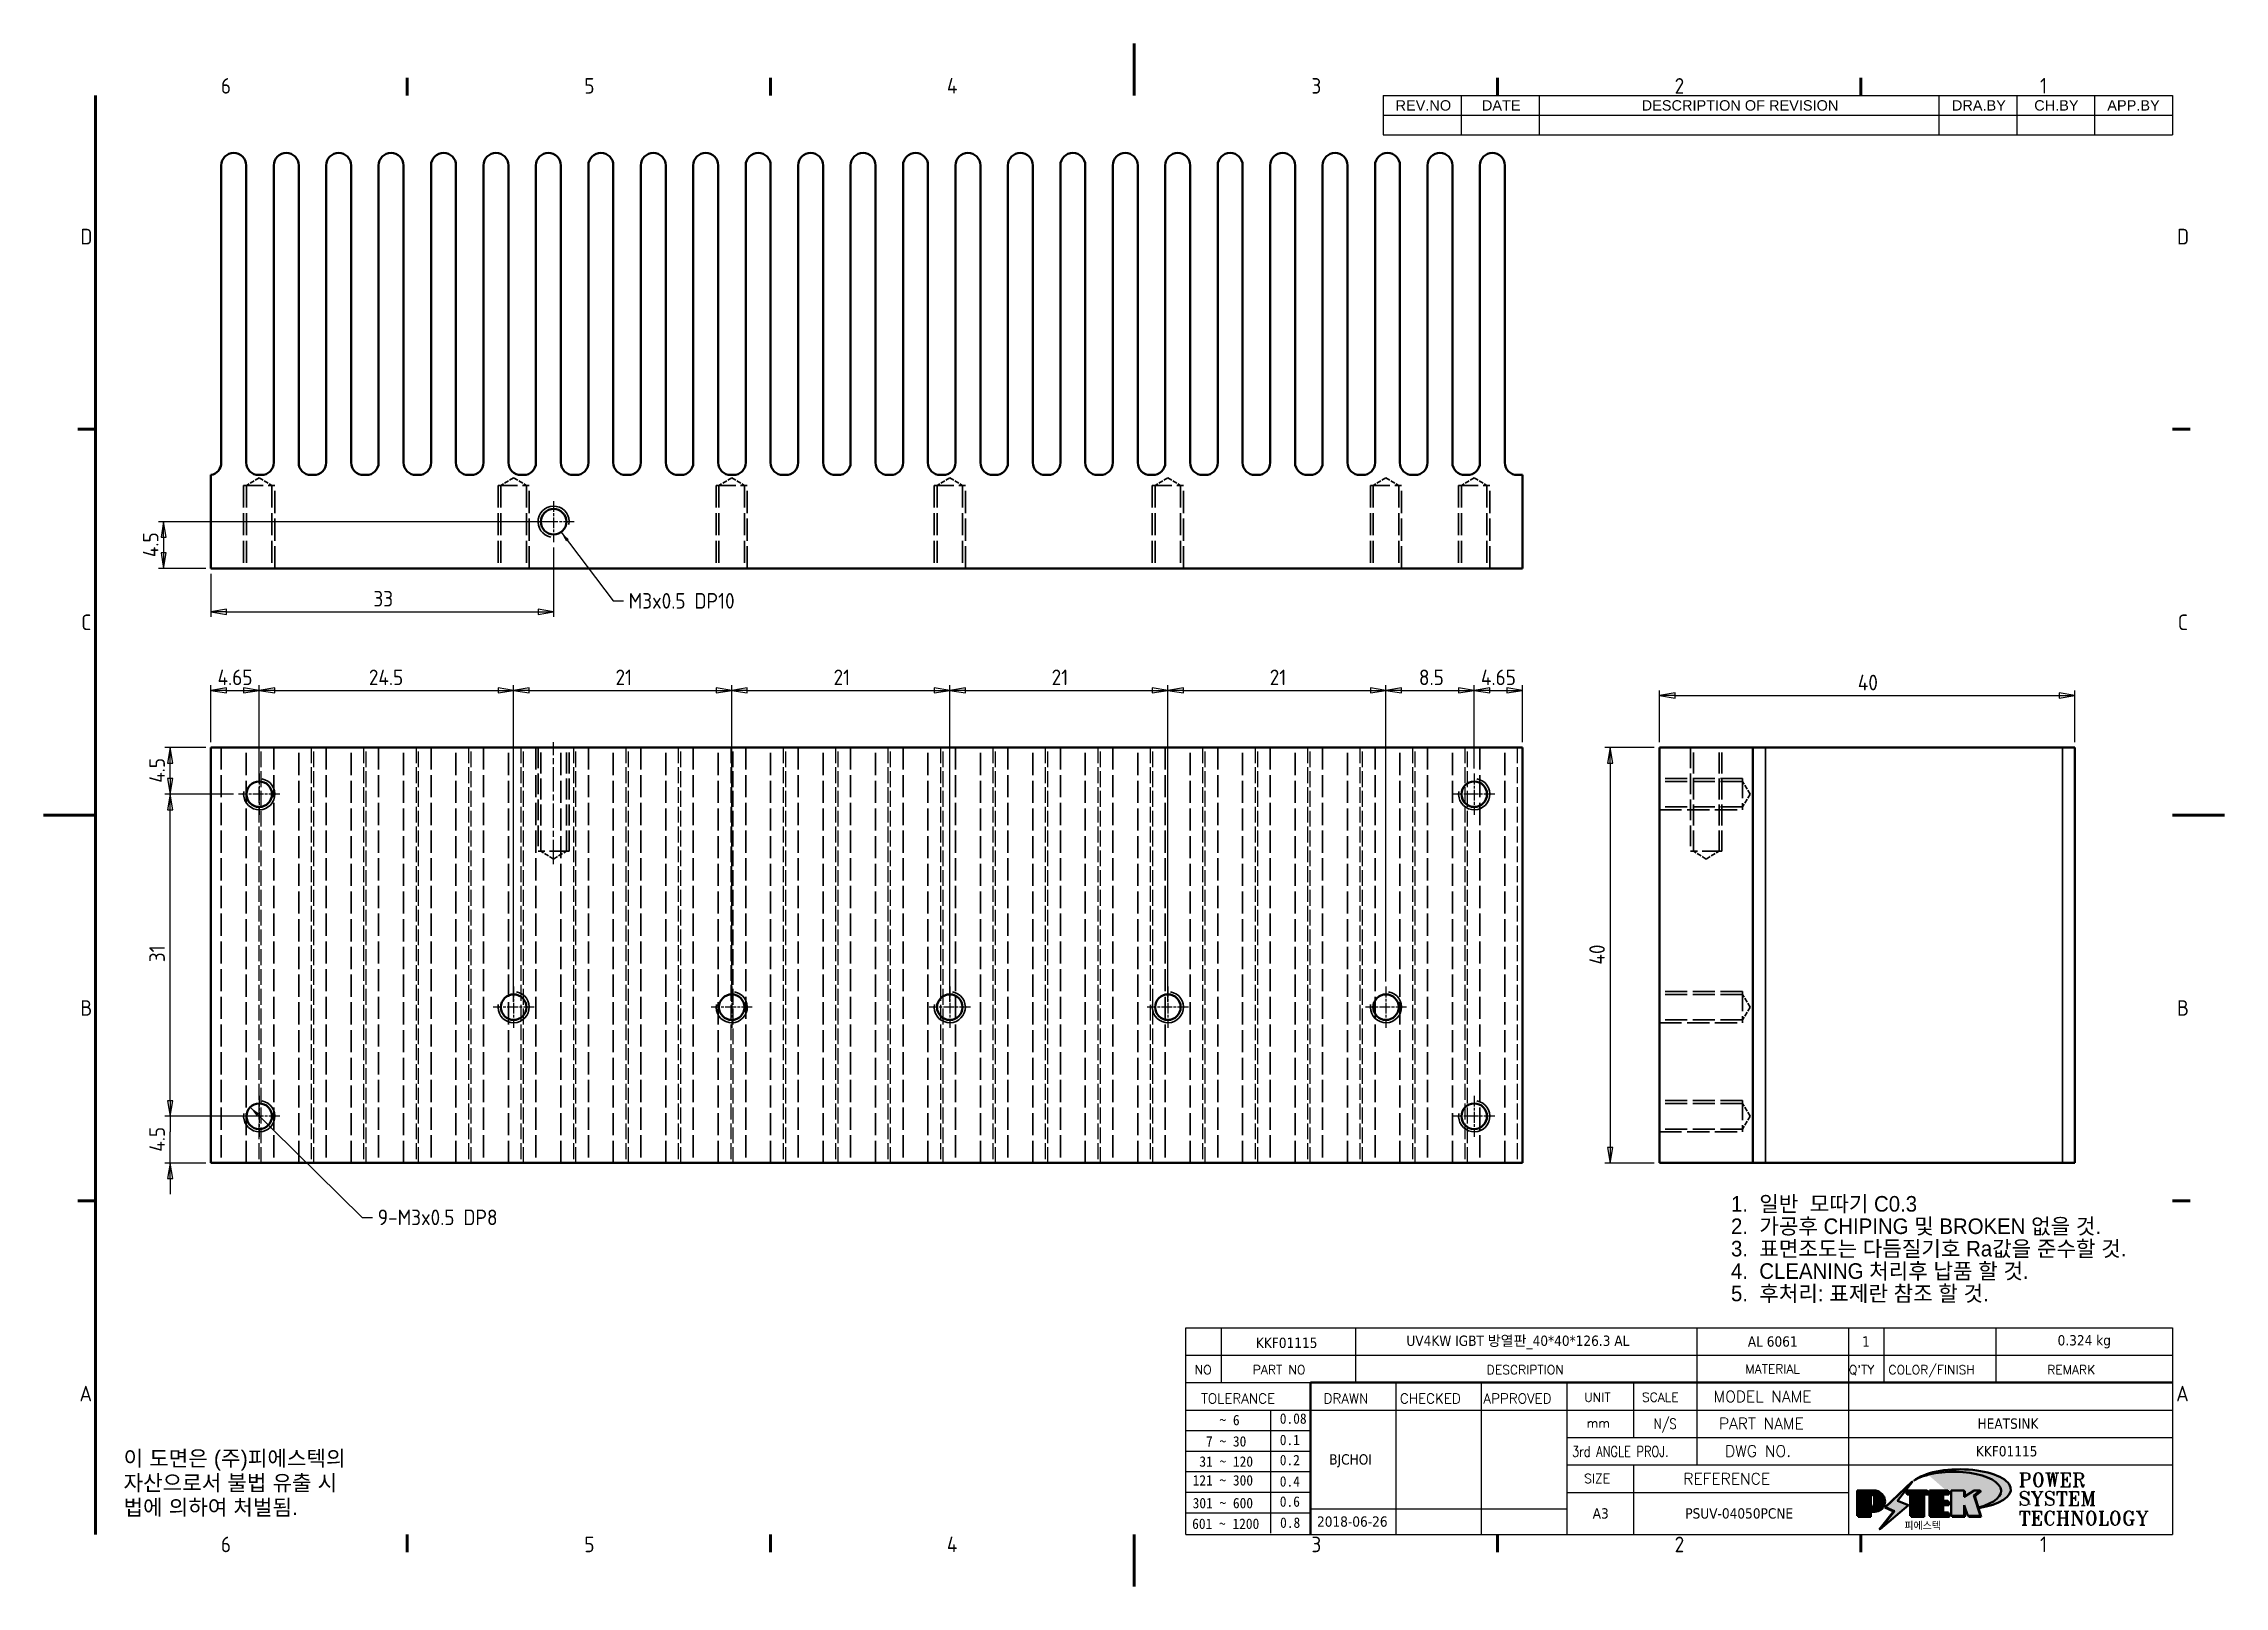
# Model space of a CAD drawing. Header units: millimetres. Extents: x 0 to 210, y 0 to 149.
import ezdxf
from ezdxf.enums import TextEntityAlignment as Align

# ---------------------------------------------------------------- set-up
doc = ezdxf.new("R2010")
doc.units = ezdxf.units.MM
doc.header["$LTSCALE"] = 0.5
doc.linetypes.add('CHAIN', pattern=[0.3543, 0.2362, -0.0295, 0.0591, -0.0295])
doc.linetypes.add('DASHED', pattern=[0.2067, 0.1654, -0.0413])
doc.layers.get('0').update_dxf_attribs({"lineweight": 25})
for name, color, linetype, lineweight in [('가려진 것(ISO)', 5, 'DASHED', 35), ('가려진 좁은 것(ISO)', 5, 'DASHED', 25), ('가시적인 것(ISO)', 7, 'Continuous', 50), ('가시적인 좁은 것(ISO)', 1, 'Continuous', 35), ('경계(ISO)', 7, 'Continuous', 70), ('기호(ISO)', 7, 'Continuous', 25), ('제목(ISO)', 5, 'Continuous', 50), ('중심 표식(ISO)', 1, 'Continuous', 25), ('중심선(ISO)', 1, 'Continuous', 25), ('치수(ISO)', 7, 'Continuous', 25), ('해치(ISO)', 1, 'Continuous', 18)]:
    doc.layers.add(name, color=color, linetype=linetype, lineweight=lineweight)
doc.styles.add('HAN_291', font='')
doc.styles.add('HAN_370', font='', dxfattribs={"width": 2})
doc.styles.add('ISO Proportional', font='arial.ttf')
doc.styles.add('ISO ProportionalPSTEK', font='isocp.shx')
doc.styles.add('RC_284', font='ROMANC.shx')
doc.styles.add('RC_287', font='ROMANC.shx')
doc.styles.add('RC_292', font='ROMANC.shx')
doc.styles.add('ROMANT_294', font='romant.shx')
doc.styles.add('주 문자 (JIS)', font='arial.ttf')
doc.styles.add('텍스트 스타일333', font='ROMANC.shx', dxfattribs={"width": 0.8})
doc.styles.add('텍스트 스타일359', font='tahoma.ttf')
doc.styles.get('HAN_291').set_extended_font_data('GulimChe')
doc.styles.get('HAN_370').set_extended_font_data('GulimChe')
doc.dimstyles.new('PSTEK', dxfattribs={"dimscale": 0.5, "dimtxt": 3, "dimasz": 3, "dimexe": 1, "dimexo": 1, "dimgap": 1, "dimtad": 1, "dimrnd": 1e-08, "dimdsep": 46, "dimtxsty": 'ISO ProportionalPSTEK', "dimblk": 'Filled-1', "dimcen": 0.09, "dimdle": 10, "dimclrd": 3, "dimclre": 3, "dimclrt": 1, "dimadec": 1, "dimazin": 2, "dimtfac": 1, "dimtmove": 0, "dimatfit": 3, "dimfxl": 0, "dimtolj": 1, "dimlwd": -1, "dimlwe": -1, "dimarcsym": 0})
doc.dimstyles.new('PSTEK$7', dxfattribs={"dimscale": 0.5, "dimtxt": 3, "dimasz": 2, "dimexe": 1, "dimexo": 1, "dimgap": 1, "dimtad": 1, "dimrnd": 1e-08, "dimdsep": 46, "dimtxsty": 'ISO ProportionalPSTEK', "dimblk": 'Filled-1', "dimcen": 0.09, "dimdle": 10, "dimclrd": 3, "dimclre": 3, "dimclrt": 1, "dimadec": 1, "dimazin": 2, "dimtfac": 1, "dimtmove": 0, "dimatfit": 3, "dimfxl": 0, "dimtolj": 1, "dimlwd": -1, "dimlwe": -1, "dimarcsym": 0})

msp = doc.modelspace()

# ---------------------------------------------------------------- texts
at = {"layer": '기호(ISO)', "color": 1, "char_height": 1.5, "attachment_point": 1, "line_spacing_factor": 0.525, "style": 'ISO ProportionalPSTEK'}
for s, insert, width in [('{M3x0.5 DP10}', (56.335, 95.613), 12.12361), ('{9-M3x0.5 DP8}', (32.176, 36.27), 13.64042)]:
    msp.add_mtext(s, dxfattribs=dict(at, insert=insert, width=width))
at = {"layer": '기호(ISO)', "color": 7, "insert": (7.697, 13.078), "char_height": 1.5, "width": 25.62007, "attachment_point": 1, "line_spacing_factor": 0.944221, "style": 'ISO Proportional'}
msp.add_mtext('{\\fArial|b0|i0;이 도면은 (주)피에스텍의\\P자산으로서 불법 유출 시 \\P법에 의하여 처벌됨.}', dxfattribs=at)

# ---------------------------------------------------------------- blocks, each defined once
blk = doc.blocks.new('경계 Default Border')
at = {"layer": '경계(ISO)'}
for p, q in [((70, 287), (70, 290.4)), ((140, 287), (140, 290.4)), ((280, 287), (280, 290.4)), ((350, 287), (350, 290.4)), ((10, 222.75), (6.6, 222.75)), ((410, 222.75), (413.4, 222.75)), ((10, 74.25), (6.6, 74.25)), ((410, 74.25), (413.4, 74.25)), ((70, 10), (70, 6.6)), ((140, 10), (140, 6.6)), ((280, 10), (280, 6.6)), ((350, 10), (350, 6.6))]:
    blk.add_line(p, q, dxfattribs=at)
at = {"layer": '경계(ISO)', "flags": 128}
for points in [[(210, 297), (210, 287)], [(10, 10), (10, 287)], [(0, 148.5), (10, 148.5)], [(420, 148.5), (410, 148.5)], [(210, 0), (210, 10)]]:
    blk.add_lwpolyline(points, dxfattribs=at)
at = {"layer": '경계(ISO)', "color": 1, "char_height": 3, "attachment_point": 7, "style": 'ISO ProportionalPSTEK'}
for s, insert in [('6', (34.14, 287.37)), ('5', (104.14, 287.37)), ('4', (173.97, 287.4)), ('3', (244.17, 287.37)), ('2', (314.13, 287.37)), ('1', (384.49, 287.4)), ('D', (7.08, 258.35)), ('D', (410.88, 258.35)), ('C', (7.24, 184.1)), ('C', (411.04, 184.1)), ('B', (7.08, 109.85)), ('B', (410.88, 109.85)), ('A', (6.91, 35.62)), ('A', (410.71, 35.62)), ('6', (34.14, 6.57)), ('5', (104.14, 6.57)), ('4', (173.97, 6.6)), ('3', (244.17, 6.57)), ('2', (314.13, 6.57)), ('1', (384.49, 6.6))]:
    blk.add_mtext(s, dxfattribs=dict(at, insert=insert))
blk = doc.blocks.new('제목 블록 PSTEK')
for color, points in [(252, [(317.22, 17.06), (322.03, 21.63), (322.28, 21.94), (317.05, 16.98), (318.75, 16.19), (316, 12.72), (316.34, 13), (318.92, 16.27)]), (5, [(321.62, 17.42), (319.53, 18.25), (322.45, 22.02), (317.22, 17.06), (318.92, 16.27), (316.17, 12.8)]), (1, [(324.48, 19.61), (325.24, 19.61), (325.24, 20.26), (321.23, 20.26), (321.23, 19.61), (321.98, 19.61), (321.98, 15.34), (324.48, 15.34)]), (252, [(321.98, 19.61), (321.4, 19.61), (321.4, 19.46), (321.98, 19.46)]), (252, [(324.66, 19.46), (325.42, 19.46), (325.42, 20.11), (325.24, 20.11), (325.24, 19.61), (324.48, 19.61), (324.48, 15.34), (322.16, 15.34), (322.16, 15.19), (324.66, 15.19)]), (1, [(329.23, 20.26), (325.66, 20.26), (325.66, 15.34), (329.36, 15.34), (329.36, 15.99), (328.11, 15.99), (328.11, 17.56), (329.23, 17.56), (329.23, 18.26), (328.11, 18.26), (328.11, 19.61), (329.23, 19.61)]), (252, [(328.29, 19.46), (329.41, 19.46), (329.41, 20.11), (329.23, 20.11), (329.23, 19.61), (328.11, 19.61), (328.11, 18.26), (328.29, 18.26)]), (252, [(328.29, 17.42), (329.41, 17.42), (329.41, 18.11), (329.23, 18.11), (329.23, 17.56), (328.11, 17.56), (328.11, 15.99), (328.29, 15.99)]), (1, [(332.33, 20.26), (329.86, 20.26), (329.86, 15.34), (332.33, 15.34), (332.33, 17.43), (333.07, 15.34), (335.49, 15.34), (334.25, 19.31), (335.44, 20.26), (334.31, 20.26), (332.33, 19)]), (252, [(332.51, 16.93), (332.33, 17.43), (332.33, 15.34), (330.04, 15.34), (330.04, 15.19), (332.51, 15.19)]), (252, [(332.51, 20.11), (332.33, 20.11), (332.33, 19), (332.51, 19.11)]), (252, [(335.62, 20.11), (335.25, 20.11), (334.25, 19.31), (335.49, 15.34), (333.2, 15.34), (333.25, 15.19), (335.66, 15.19), (334.43, 19.16)]), (252, [(329.54, 15.85), (329.36, 15.85), (329.36, 15.34), (325.83, 15.34), (325.83, 15.19), (329.54, 15.19)])]:
    blk.add_hatch(color=color).paths.add_polyline_path(points)
h = blk.add_hatch(color=1)
edge = h.paths.add_edge_path(flags=0)
edge.add_line((314.22, 19.61), (314.22, 17))
edge.add_line((314.22, 17), (314.35, 17))
edge.add_arc((314.35, 17.65), 0.651, 270, 360)
edge.add_line((315, 17.65), (315, 18.96))
edge.add_arc((314.35, 18.96), 0.651, 0, 90)
edge.add_line((314.35, 19.61), (314.22, 19.61))
edge = h.paths.add_edge_path()
edge.add_arc((314.98, 18.29), 1.97, 270, 450)
edge.add_line((314.98, 20.26), (311.77, 20.26))
edge.add_line((311.77, 20.26), (311.77, 15.34))
edge.add_line((311.77, 15.34), (314.22, 15.34))
edge.add_line((314.22, 15.34), (314.22, 16.32))
edge.add_line((314.22, 16.32), (314.98, 16.32))
h = blk.add_hatch(color=252)
edge = h.paths.add_edge_path()
edge.add_arc((314.98, 18.29), 1.97, 270, 406.8279)
edge.add_arc((315.16, 18.14), 1.97, -90, 53.561, ccw=False)
edge.add_line((315.16, 16.17), (314.4, 16.17))
edge.add_line((314.4, 16.17), (314.4, 15.19))
edge.add_line((314.4, 15.19), (311.94, 15.19))
edge.add_line((311.94, 15.19), (311.94, 15.34))
edge.add_line((311.94, 15.34), (314.22, 15.34))
edge.add_line((314.22, 15.34), (314.22, 16.32))
edge.add_line((314.22, 16.32), (314.98, 16.32))
h = blk.add_hatch(color=252)
edge = h.paths.add_edge_path()
edge.add_line((314.4, 19.46), (314.53, 19.46))
edge.add_arc((314.53, 18.81), 0.651, 60.4189, 90, ccw=False)
edge.add_arc((314.35, 18.96), 0.651, 39.9699, 90)
edge.add_line((314.35, 19.61), (314.22, 19.61))
edge.add_line((314.22, 19.61), (314.22, 17))
edge.add_line((314.22, 17), (314.35, 17))
edge.add_arc((314.35, 17.65), 0.651, 270, 274.6931)
edge.add_line((314.4, 17), (314.4, 19.46))
at = {"layer": '해치(ISO)'}
h = blk.add_hatch(color=140, dxfattribs=at)
edge = h.paths.add_edge_path()
edge.add_ellipse((330.37, 20.16), major_axis=(9.1, 0), ratio=0.40699, start_angle=301.3098, end_angle=507.7437)
edge.add_ellipse((331.53, 20.46), major_axis=(-9.82, 0), ratio=0.39426, start_angle=111.5121, end_angle=334.4703, ccw=False)
edge.add_line((335.14, 16.86), (335.1, 16.99))
at = {"color": 180}
for p, q in [((182.48, 11.79), (182.48, 51.57)), ((182.48, 51.57), (372.48, 51.57)), ((189.27, 51.57), (189.27, 41.01)), ((215.22, 41.01), (215.22, 51.57)), ((280.88, 51.57), (280.88, 41.01)), ((310.09, 51.57), (310.09, 41.01)), ((316.9, 51.57), (316.9, 41.01)), ((338.46, 51.57), (338.46, 41.01)), ((372.48, 51.57), (372.48, 11.79)), ((182.48, 46.29), (372.48, 46.29)), ((182.48, 41.01), (206.45, 41.01)), ((222.94, 11.79), (222.94, 41.01)), ((239.43, 11.79), (239.43, 41.01)), ((255.92, 11.79), (255.92, 41.01)), ((268.69, 41.01), (268.69, 30.45)), ((280.88, 41.01), (280.88, 25.17)), ((310.09, 41.01), (310.09, 11.79)), ((182.48, 35.73), (206.45, 35.73)), ((198.86, 12.03), (198.86, 35.73)), ((206.45, 35.73), (372.48, 35.73)), ((182.48, 31.78), (206.45, 31.78)), ((255.92, 30.45), (372.48, 30.45)), ((182.48, 27.83), (206.45, 27.83)), ((182.48, 23.88), (206.45, 23.88)), ((255.92, 25.17), (372.48, 25.17)), ((268.69, 25.17), (268.69, 11.79)), ((182.48, 19.93), (206.45, 19.93)), ((255.92, 19.89), (310.09, 19.89)), ((182.48, 15.98), (206.45, 15.98)), ((206.45, 16.74), (255.92, 16.74)), ((182.48, 11.79), (372.48, 11.79))]:
    blk.add_line(p, q, dxfattribs=at)
at = {"color": 7, "linetype": 'Continuous', "lineweight": 25}
blk.add_line((182.48, 46.28), (231.73, 46.28), dxfattribs=at)
at = {"color": 7, "lineweight": 50}
for p, q in [((206.45, 11.79), (206.45, 41.01)), ((206.45, 41.01), (372.48, 41.01))]:
    blk.add_line(p, q, dxfattribs=at)
at = {"color": 7}
for p, q in [((322.28, 21.94), (317.05, 16.98)), ((322.45, 22.02), (317.22, 17.06)), ((317.22, 17.06), (322.03, 21.63)), ((319.53, 18.25), (322.45, 22.02)), ((322.03, 21.63), (322.28, 21.94)), ((314.98, 20.26), (311.77, 20.26)), ((311.77, 20.26), (311.77, 15.34)), ((314.98, 20.26), (311.77, 20.26)), ((311.77, 20.26), (311.77, 15.34)), ((314.22, 17), (314.22, 19.61)), ((314.22, 19.61), (314.35, 19.61)), ((314.35, 19.61), (314.22, 19.61)), ((314.22, 19.61), (314.22, 17)), ((314.22, 17), (314.22, 19.61)), ((314.22, 19.61), (314.35, 19.61)), ((314.35, 17), (314.22, 17)), ((314.22, 17), (314.35, 17)), ((314.35, 17), (314.22, 17)), ((314.4, 19.46), (314.53, 19.46)), ((314.4, 17), (314.4, 19.46)), ((315, 18.96), (315, 17.65)), ((315, 18.96), (315, 17.65)), ((316.17, 12.8), (321.62, 17.42)), ((317.05, 16.98), (318.75, 16.19)), ((318.92, 16.27), (317.22, 17.06)), ((317.22, 17.06), (318.92, 16.27)), ((321.62, 17.42), (319.53, 18.25)), ((325.24, 20.26), (321.23, 20.26)), ((321.23, 20.26), (321.23, 19.61)), ((325.24, 20.26), (321.23, 20.26)), ((321.23, 20.26), (321.23, 19.61)), ((321.23, 19.61), (321.98, 19.61)), ((321.23, 19.61), (321.98, 19.61)), ((321.4, 19.61), (321.4, 19.46)), ((321.98, 19.61), (321.4, 19.61)), ((321.4, 19.46), (321.98, 19.46)), ((321.98, 19.61), (321.98, 15.34)), ((321.98, 19.46), (321.98, 19.61)), ((321.98, 19.61), (321.98, 15.34)), ((324.48, 19.61), (325.24, 19.61)), ((324.48, 15.34), (324.48, 19.61)), ((325.24, 19.61), (324.48, 19.61)), ((324.48, 19.61), (324.48, 15.34)), ((324.48, 19.61), (325.24, 19.61)), ((324.48, 15.34), (324.48, 19.61)), ((324.66, 19.46), (325.42, 19.46)), ((324.66, 15.19), (324.66, 19.46)), ((325.24, 19.61), (325.24, 20.26)), ((325.24, 19.61), (325.24, 20.26)), ((325.42, 20.11), (325.24, 20.11)), ((325.24, 20.11), (325.24, 19.61)), ((325.42, 19.46), (325.42, 20.11)), ((329.23, 20.26), (325.66, 20.26)), ((325.66, 20.26), (325.66, 15.34)), ((325.66, 20.26), (325.66, 15.34)), ((329.23, 20.26), (325.66, 20.26)), ((328.11, 18.26), (328.11, 19.61)), ((328.11, 19.61), (329.23, 19.61)), ((329.23, 19.61), (328.11, 19.61)), ((328.11, 19.61), (328.11, 18.26)), ((328.11, 18.26), (328.11, 19.61)), ((328.11, 19.61), (329.23, 19.61)), ((329.23, 18.26), (328.11, 18.26)), ((328.11, 18.26), (328.29, 18.26)), ((329.23, 18.26), (328.11, 18.26)), ((328.11, 17.56), (329.23, 17.56)), ((328.11, 15.99), (328.11, 17.56)), ((329.23, 17.56), (328.11, 17.56)), ((328.11, 17.56), (328.11, 15.99)), ((328.11, 17.56), (329.23, 17.56)), ((328.11, 15.99), (328.11, 17.56)), ((328.29, 18.26), (328.29, 19.46)), ((328.29, 19.46), (329.41, 19.46)), ((328.29, 15.99), (328.29, 17.42)), ((328.29, 17.42), (329.41, 17.42)), ((329.23, 19.61), (329.23, 20.26)), ((329.23, 19.61), (329.23, 20.26)), ((329.41, 20.11), (329.23, 20.11)), ((329.23, 20.11), (329.23, 19.61)), ((329.23, 17.56), (329.23, 18.26)), ((329.23, 17.56), (329.23, 18.26)), ((329.41, 18.11), (329.23, 18.11)), ((329.23, 18.11), (329.23, 17.56)), ((329.41, 19.46), (329.41, 20.11)), ((329.41, 17.42), (329.41, 18.11)), ((332.33, 20.26), (329.86, 20.26)), ((329.86, 20.26), (329.86, 15.34)), ((329.86, 20.26), (329.86, 15.34)), ((332.33, 20.26), (329.86, 20.26)), ((334.31, 20.26), (332.33, 19)), ((332.33, 19), (332.33, 20.26)), ((334.31, 20.26), (332.33, 19)), ((332.33, 19), (332.33, 20.26)), ((332.51, 20.11), (332.33, 20.11)), ((332.33, 20.11), (332.33, 19)), ((332.33, 19), (332.51, 19.11)), ((332.33, 17.43), (333.07, 15.34)), ((332.33, 15.34), (332.33, 17.43)), ((332.51, 16.93), (332.33, 17.43)), ((332.33, 17.43), (332.33, 15.34)), ((332.33, 17.43), (333.07, 15.34)), ((332.33, 15.34), (332.33, 17.43)), ((332.51, 19.11), (332.51, 20.11)), ((332.51, 15.19), (332.51, 16.93)), ((334.25, 19.31), (335.44, 20.26)), ((334.25, 19.31), (335.44, 20.26)), ((335.25, 20.11), (334.25, 19.31)), ((335.49, 15.34), (334.25, 19.31)), ((334.25, 19.31), (335.49, 15.34)), ((335.49, 15.34), (334.25, 19.31)), ((335.44, 20.26), (334.31, 20.26)), ((335.44, 20.26), (334.31, 20.26)), ((334.43, 19.16), (335.62, 20.11)), ((335.66, 15.19), (334.43, 19.16)), ((335.62, 20.11), (335.25, 20.11)), ((345.04, 17.5), (344.99, 17.69)), ((311.77, 15.34), (314.22, 15.34)), ((311.77, 15.34), (314.22, 15.34)), ((314.22, 15.34), (311.94, 15.34)), ((311.94, 15.34), (311.94, 15.19)), ((311.94, 15.19), (314.4, 15.19)), ((314.22, 16.32), (314.98, 16.32)), ((314.22, 15.34), (314.22, 16.32)), ((314.98, 16.32), (314.22, 16.32)), ((314.22, 16.32), (314.22, 15.34)), ((314.22, 16.32), (314.98, 16.32)), ((314.22, 15.34), (314.22, 16.32)), ((314.4, 16.17), (315.16, 16.17)), ((314.4, 15.19), (314.4, 16.17)), ((318.75, 16.19), (316, 12.72)), ((316, 12.72), (316.34, 13)), ((318.92, 16.27), (316.17, 12.8)), ((316.34, 13), (318.92, 16.27)), ((321.98, 15.34), (324.48, 15.34)), ((321.98, 15.34), (324.48, 15.34)), ((324.48, 15.34), (322.16, 15.34)), ((322.16, 15.34), (322.16, 15.19)), ((322.16, 15.19), (324.66, 15.19)), ((325.66, 15.34), (329.36, 15.34)), ((325.66, 15.34), (329.36, 15.34)), ((329.36, 15.34), (325.83, 15.34)), ((325.83, 15.34), (325.83, 15.19)), ((325.83, 15.19), (329.54, 15.19)), ((329.36, 15.99), (328.11, 15.99)), ((328.11, 15.99), (328.29, 15.99)), ((329.36, 15.99), (328.11, 15.99)), ((329.36, 15.34), (329.36, 15.99)), ((329.36, 15.34), (329.36, 15.99)), ((329.54, 15.85), (329.36, 15.85)), ((329.36, 15.85), (329.36, 15.34)), ((329.54, 15.19), (329.54, 15.85)), ((329.86, 15.34), (332.33, 15.34)), ((329.86, 15.34), (332.33, 15.34)), ((332.33, 15.34), (330.04, 15.34)), ((330.04, 15.34), (330.04, 15.19)), ((330.04, 15.19), (332.51, 15.19)), ((333.07, 15.34), (335.49, 15.34)), ((333.07, 15.34), (335.49, 15.34)), ((335.49, 15.34), (333.2, 15.34)), ((333.2, 15.34), (333.25, 15.19)), ((333.25, 15.19), (335.66, 15.19))]:
    blk.add_line(p, q, dxfattribs=at)
at = {"color": 5}
for p, q in [((322.45, 22.02), (317.22, 17.06)), ((319.53, 18.25), (322.45, 22.02)), ((316.17, 12.8), (321.62, 17.42)), ((317.22, 17.06), (318.92, 16.27)), ((321.62, 17.42), (319.53, 18.25)), ((318.92, 16.27), (316.17, 12.8))]:
    blk.add_line(p, q, dxfattribs=at)
at = {"color": 1}
for p, q in [((314.98, 20.26), (311.77, 20.26)), ((311.77, 20.26), (311.77, 15.34)), ((314.22, 17), (314.22, 19.61)), ((314.22, 19.61), (314.35, 19.61)), ((314.35, 17), (314.22, 17)), ((315, 18.96), (315, 17.65)), ((325.24, 20.26), (321.23, 20.26)), ((321.23, 20.26), (321.23, 19.61)), ((321.23, 19.61), (321.98, 19.61)), ((321.98, 19.61), (321.98, 15.34)), ((324.48, 19.61), (325.24, 19.61)), ((324.48, 15.34), (324.48, 19.61)), ((325.24, 19.61), (325.24, 20.26)), ((329.23, 20.26), (325.66, 20.26)), ((325.66, 20.26), (325.66, 15.34)), ((328.11, 18.26), (328.11, 19.61)), ((328.11, 19.61), (329.23, 19.61)), ((329.23, 18.26), (328.11, 18.26)), ((328.11, 17.56), (329.23, 17.56)), ((328.11, 15.99), (328.11, 17.56)), ((329.23, 19.61), (329.23, 20.26)), ((329.23, 17.56), (329.23, 18.26)), ((332.33, 20.26), (329.86, 20.26)), ((329.86, 20.26), (329.86, 15.34)), ((334.31, 20.26), (332.33, 19)), ((332.33, 19), (332.33, 20.26)), ((332.33, 17.43), (333.07, 15.34)), ((332.33, 15.34), (332.33, 17.43)), ((334.25, 19.31), (335.44, 20.26)), ((335.49, 15.34), (334.25, 19.31)), ((335.44, 20.26), (334.31, 20.26)), ((311.77, 15.34), (314.22, 15.34)), ((314.22, 16.32), (314.98, 16.32)), ((314.22, 15.34), (314.22, 16.32)), ((321.98, 15.34), (324.48, 15.34)), ((325.66, 15.34), (329.36, 15.34)), ((329.36, 15.99), (328.11, 15.99)), ((329.36, 15.34), (329.36, 15.99)), ((329.86, 15.34), (332.33, 15.34)), ((333.07, 15.34), (335.49, 15.34))]:
    blk.add_line(p, q, dxfattribs=at)
at = {"color": 7}
for centre, radius, start, end in [((314.35, 18.96), 0.651, 0, 90), ((314.35, 18.96), 0.651, 39.9699, 90), ((314.35, 18.96), 0.651, 0, 90), ((314.35, 17.65), 0.651, 270, 0), ((314.35, 17.65), 0.651, 270, 0), ((314.35, 17.65), 0.651, 270, 274.6931), ((314.53, 18.81), 0.651, 60.4189, 90), ((314.98, 18.29), 1.97, 270, 90), ((314.98, 18.29), 1.97, 270, 90), ((314.98, 18.29), 1.97, 270, 46.8279), ((315.16, 18.14), 1.97, 270, 53.561)]:
    blk.add_arc(centre, radius, start, end, dxfattribs=at)
at = {"color": 1}
for centre, radius, start, end in [((314.35, 18.96), 0.651, 0, 90), ((314.35, 17.65), 0.651, 270, 0), ((314.98, 18.29), 1.97, 270, 90)]:
    blk.add_arc(centre, radius, start, end, dxfattribs=at)
at = {"layer": '제목(ISO)'}
for p, q in [((322.28, 21.94), (317.05, 16.98)), ((322.45, 22.02), (317.22, 17.06)), ((317.22, 17.06), (322.03, 21.63)), ((319.53, 18.25), (322.45, 22.02)), ((322.03, 21.63), (322.28, 21.94)), ((314.98, 20.26), (311.77, 20.26)), ((311.77, 20.26), (311.77, 15.34)), ((314.22, 17), (314.22, 19.61)), ((314.22, 19.61), (314.35, 19.61)), ((314.35, 19.61), (314.22, 19.61)), ((314.22, 19.61), (314.22, 17)), ((314.35, 17), (314.22, 17)), ((314.22, 17), (314.35, 17)), ((314.4, 19.46), (314.53, 19.46)), ((314.4, 17), (314.4, 19.46)), ((315, 18.96), (315, 17.65)), ((316.17, 12.8), (321.62, 17.42)), ((317.05, 16.98), (318.75, 16.19)), ((317.22, 17.06), (318.92, 16.27)), ((318.92, 16.27), (317.22, 17.06)), ((321.62, 17.42), (319.53, 18.25)), ((325.24, 20.26), (321.23, 20.26)), ((321.23, 20.26), (321.23, 19.61)), ((321.23, 19.61), (321.98, 19.61)), ((321.98, 19.61), (321.4, 19.61)), ((321.4, 19.61), (321.4, 19.46)), ((321.4, 19.46), (321.98, 19.46)), ((321.98, 19.61), (321.98, 15.34)), ((321.98, 19.46), (321.98, 19.61)), ((324.48, 19.61), (325.24, 19.61)), ((324.48, 15.34), (324.48, 19.61)), ((325.24, 19.61), (324.48, 19.61)), ((324.48, 19.61), (324.48, 15.34)), ((324.66, 19.46), (325.42, 19.46)), ((324.66, 15.19), (324.66, 19.46)), ((325.24, 19.61), (325.24, 20.26)), ((325.42, 20.11), (325.24, 20.11)), ((325.24, 20.11), (325.24, 19.61)), ((325.42, 19.46), (325.42, 20.11)), ((329.23, 20.26), (325.66, 20.26)), ((325.66, 20.26), (325.66, 15.34)), ((328.11, 18.26), (328.11, 19.61)), ((328.11, 19.61), (329.23, 19.61)), ((329.23, 19.61), (328.11, 19.61)), ((328.11, 19.61), (328.11, 18.26)), ((329.23, 18.26), (328.11, 18.26)), ((328.11, 18.26), (328.29, 18.26)), ((328.11, 15.99), (328.11, 17.56)), ((328.11, 17.56), (329.23, 17.56)), ((329.23, 17.56), (328.11, 17.56)), ((328.11, 17.56), (328.11, 15.99)), ((328.29, 19.46), (329.41, 19.46)), ((328.29, 18.26), (328.29, 19.46)), ((328.29, 17.42), (329.41, 17.42)), ((328.29, 15.99), (328.29, 17.42)), ((329.23, 19.61), (329.23, 20.26)), ((329.41, 20.11), (329.23, 20.11)), ((329.23, 20.11), (329.23, 19.61)), ((329.23, 17.56), (329.23, 18.26)), ((329.41, 18.11), (329.23, 18.11)), ((329.23, 18.11), (329.23, 17.56)), ((329.41, 19.46), (329.41, 20.11)), ((329.41, 17.42), (329.41, 18.11)), ((332.33, 20.26), (329.86, 20.26)), ((329.86, 20.26), (329.86, 15.34)), ((334.31, 20.26), (332.33, 19)), ((332.33, 19), (332.33, 20.26)), ((332.51, 20.11), (332.33, 20.11)), ((332.33, 20.11), (332.33, 19)), ((332.33, 19), (332.51, 19.11)), ((332.33, 15.34), (332.33, 17.43)), ((332.33, 17.43), (333.07, 15.34)), ((332.51, 16.93), (332.33, 17.43)), ((332.33, 17.43), (332.33, 15.34)), ((332.51, 19.11), (332.51, 20.11)), ((332.51, 15.19), (332.51, 16.93)), ((334.25, 19.31), (335.44, 20.26)), ((335.25, 20.11), (334.25, 19.31)), ((335.49, 15.34), (334.25, 19.31)), ((334.25, 19.31), (335.49, 15.34)), ((335.44, 20.26), (334.31, 20.26)), ((334.43, 19.16), (335.62, 20.11)), ((335.66, 15.19), (334.43, 19.16)), ((335.62, 20.11), (335.25, 20.11)), ((311.77, 15.34), (314.22, 15.34)), ((314.22, 15.34), (311.94, 15.34)), ((311.94, 15.34), (311.94, 15.19)), ((311.94, 15.19), (314.4, 15.19)), ((314.22, 15.34), (314.22, 16.32)), ((314.22, 16.32), (314.98, 16.32)), ((314.98, 16.32), (314.22, 16.32)), ((314.22, 16.32), (314.22, 15.34)), ((314.4, 15.19), (314.4, 16.17)), ((314.4, 16.17), (315.16, 16.17)), ((318.75, 16.19), (316, 12.72)), ((316, 12.72), (316.34, 13)), ((318.92, 16.27), (316.17, 12.8)), ((316.34, 13), (318.92, 16.27)), ((321.98, 15.34), (324.48, 15.34)), ((324.48, 15.34), (322.16, 15.34)), ((322.16, 15.34), (322.16, 15.19)), ((322.16, 15.19), (324.66, 15.19)), ((325.66, 15.34), (329.36, 15.34)), ((329.36, 15.34), (325.83, 15.34)), ((325.83, 15.34), (325.83, 15.19)), ((325.83, 15.19), (329.54, 15.19)), ((329.36, 15.99), (328.11, 15.99)), ((328.11, 15.99), (328.29, 15.99)), ((329.36, 15.34), (329.36, 15.99)), ((329.54, 15.85), (329.36, 15.85)), ((329.36, 15.85), (329.36, 15.34)), ((329.54, 15.19), (329.54, 15.85)), ((329.86, 15.34), (332.33, 15.34)), ((332.33, 15.34), (330.04, 15.34)), ((330.04, 15.34), (330.04, 15.19)), ((330.04, 15.19), (332.51, 15.19)), ((333.07, 15.34), (335.49, 15.34)), ((335.49, 15.34), (333.2, 15.34)), ((333.2, 15.34), (333.25, 15.19)), ((333.25, 15.19), (335.66, 15.19))]:
    blk.add_line(p, q, dxfattribs=at)
at = {"layer": '제목(ISO)', "color": 4}
blk.add_line((335.14, 16.86), (335.1, 16.99), dxfattribs=at)
at = {"layer": '제목(ISO)'}
for centre, radius, start, end in [((314.35, 18.96), 0.651, 0, 90), ((314.35, 18.96), 0.651, 39.9699, 90), ((314.35, 17.65), 0.651, 270, 0), ((314.35, 17.65), 0.651, 270, 274.6931), ((314.53, 18.81), 0.651, 60.4189, 90), ((314.98, 18.29), 1.97, 46.8279, 90), ((314.98, 18.29), 1.97, 270, 46.8279), ((314.98, 18.29), 1.97, 270, 46.8279), ((315.16, 18.14), 1.97, 270, 53.561)]:
    blk.add_arc(centre, radius, start, end, dxfattribs=at)
at = {"layer": '제목(ISO)', "color": 4}
for centre, major_axis, ratio, start_param, end_param in [((331.53, 20.46), (9.82, 0), 0.39426, 5.087845, 8.9792), ((330.37, 20.16), (9.1, 0), 0.40699, 5.258849, 8.861799)]:
    blk.add_ellipse(centre, major_axis=major_axis, ratio=ratio, start_param=start_param, end_param=end_param, dxfattribs=at)
at = {"color": 7}
for s, height, style, p in [('NO', 1.742, 'RC_284', (184.14, 42.62)), ('PART NO', 1.742, 'RC_284', (195.34, 42.62)), ('DESCRIPTION', 1.7424, 'RC_284', (240.4, 42.62)), ("Q'TY", 1.742, 'RC_284', (310.14, 42.62)), ('COLOR/FINISH', 1.7424, 'RC_284', (317.77, 42.62)), ('REMARK', 1.742, 'RC_284', (348.35, 42.62)), (' TOLERANCE', 1.9, 'RC_287', (184.09, 37.01)), ('DRAWN', 1.9, 'RC_287', (208.98, 37.01)), ('CHECKED', 1.9, 'RC_287', (223.69, 37.01)), ('APPROVED', 1.9, 'RC_287', (239.78, 37.01)), ('UNIT', 1.742, 'RC_284', (259.17, 37.34)), ('SCALE', 1.742, 'RC_284', (270.29, 37.34)), ('MODEL NAME', 2.178, 'RC_292', (284.1, 37.25)), ('    ~ 6', 2, 'HAN_291', (183.77, 32.82)), ('0.08', 2, 'HAN_291', (200.55, 33.1)), ('PART NAME', 2.178, 'RC_292', (285.14, 32.03)), ('  7 ~ 30', 2, 'HAN_291', (183.77, 28.71)), ('0.1', 2, 'HAN_291', (200.55, 28.99)), ('mm', 1.742, 'RC_284', (259.65, 32.35)), (' 31 ~ 120', 2, 'HAN_291', (183.77, 24.83)), ('0.2', 2, 'HAN_291', (200.55, 25.11)), (' DWG NO.', 2.178, 'RC_292', (284.81, 26.75)), ('121 ~ 300', 2, 'HAN_291', (183.77, 21.21)), ('0.4', 2, 'HAN_291', (200.55, 21)), ('SIZE', 1.742, 'RC_284', (259.17, 21.69)), ('REFERENCE', 2.178, 'RC_292', (278.27, 21.43)), ('301 ~ 600', 2, 'HAN_291', (183.77, 16.83)), ('0.6', 2, 'HAN_291', (200.55, 17.12)), ('601 ~ 1200', 2, 'HAN_291', (183.68, 12.85)), ('0.8', 2, 'HAN_291', (200.61, 13.06))]:
    blk.add_text(s, height=height, dxfattribs=dict(at, style=style)).set_placement(p)
at = {"color": 7, "style": 'RC_284'}
blk.add_text('MATERIAL', height=1.742, dxfattribs=at).set_placement((295.48, 43.65), align=Align.MIDDLE_CENTER)
at = {"color": 7, "style": '텍스트 스타일333', "width": 0.8}
blk.add_text('N/S', height=2, dxfattribs=at).set_placement((274.78, 33.09), align=Align.MIDDLE_CENTER)
blk.add_text('3rd ANGLE PROJ.', height=2, dxfattribs=at).set_placement((256.84, 26.76))
at = {"style": 'ROMANT_294'}
for s, p in [('POWER', (342.83, 20.97)), ('SYSTEM', (342.83, 17.33)), ('TECHNOLOGY', (342.83, 13.57))]:
    blk.add_text(s, height=2.7, dxfattribs=at).set_placement(p)
at = {"color": 7, "insert": (320.85, 14.21), "char_height": 1.4, "attachment_point": 1, "line_spacing_factor": 0.332, "style": 'HAN_370'}
blk.add_mtext('\\fHY견고딕|b0|i0;\\H1.4000;피에스텍', dxfattribs=at)
at = {"layer": '제목(ISO)', "color": 7, "style": '텍스트 스타일359'}
for tag, p in [('질량\\P3;_001', (350.35, 48.17)), ('부품_번호_001', (195.95, 47.69)), ('설명_001', (224.94, 48.09)), ('재질_001', (290.69, 47.93)), ("3._Q'TY_001", (312.71, 47.93)), ('제목_001', (334.93, 32.13)), ('설계자_001', (210.07, 25.24)), ('부품_번호_001', (334.61, 26.81)), ('시트_크기_001', (260.82, 14.85)), ('프로젝트_001', (278.65, 14.85)), ('작성_날짜_001', (207.72, 13.27))]:
    blk.add_attdef(tag, p, '', height=1.98, dxfattribs=at)
for tag, p in [('4._COLOR', (327.68, 48.93)), ('1._MODEL_NAME', (341.23, 38.37)), ('점검자', (231.18, 26.23)), ('엔지니어링_승인자', (247.67, 26.23)), ('점검_날짜', (231.18, 14.27)), ('엔지니어링_승인_날짜', (247.67, 14.27))]:
    blk.add_attdef(tag, text='', height=1.98, dxfattribs=at).set_placement(p, align=Align.MIDDLE_CENTER)
blk = doc.blocks.new('리비전 내역')
at = {"layer": '기호(ISO)'}
for p, q in [((258, 287), (410, 287)), ((258, 287), (258, 283.22)), ((273, 287), (273, 283.22)), ((288, 287), (288, 283.22)), ((365, 287), (365, 283.22)), ((380, 287), (380, 283.22)), ((395, 287), (395, 283.22)), ((410, 287), (410, 283.22)), ((258, 283.22), (410, 283.22)), ((258, 283.22), (258, 279.44)), ((273, 283.22), (273, 279.44)), ((288, 283.22), (288, 279.44)), ((365, 283.22), (365, 279.44)), ((380, 283.22), (380, 279.44)), ((395, 283.22), (395, 279.44)), ((410, 283.22), (410, 279.44)), ((258, 279.44), (410, 279.44))]:
    blk.add_line(p, q, dxfattribs=at)
at = {"layer": '기호(ISO)', "color": 7, "char_height": 2, "attachment_point": 7, "style": '주 문자 (JIS)'}
for s, insert in [('REV.NO', (260.37, 284.08)), ('DATE', (277, 284.11)), ('DESCRIPTION OF REVISION', (307.78, 284.08)), ('DRA.BY', (367.52, 284.11)), ('CH.BY', (383.38, 284.08)), ('APP.BY', (397.45, 284.11))]:
    blk.add_mtext(s, dxfattribs=dict(at, insert=insert))
blk = doc.blocks.new('주석-가공')
at = {"layer": '기호(ISO)', "color": 7, "insert": (-40.78, 10.2), "char_height": 3, "width": 95.5251, "attachment_point": 1, "line_spacing_factor": 0.86273, "style": 'ISO Proportional'}
blk.add_mtext('\\f굴림|b0|i0;\\H3.0000;1.  일반  모따기 C0.3\\P2.  가공후 CHIPING 및 BROKEN 없을 것.\\P3.  표면조도는 다듬질기호 Ra값을 준수할 것.\\P4.  CLEANING 처리후 납품 할 것.\\P5.  후처리: 표제란 참조 할 것.', dxfattribs=at)
blk = doc.blocks.new('Filled-1')
at = {"color": 0}
for p, q in [((0, 0), (-1, 0.17)), ((-1, 0.17), (-1, -0.17)), ((-1, 0), (0, 0)), ((-1, -0.17), (0, 0))]:
    blk.add_line(p, q, dxfattribs=at)
at = {"color": 0, "flags": 128}
blk.add_lwpolyline([(-1, -0.17), (0, 0)], dxfattribs=at)
at = {"color": 0}
blk.add_solid([(-1, -0.17), (0, 0), (-1, 0.17), (-1, -0.17)], dxfattribs=at)
blk = doc.blocks.new('*D14')
at = {"layer": 'Defpoints', "color": 0}
for p in [(12.18, 80.75), (16.11, 80.75), (18.78, 76.25)]:
    blk.add_point(p, dxfattribs=at)
at = {"layer": '치수(ISO)', "color": 3}
for p, q in [((15.61, 80.75), (11.68, 80.75)), ((12.18, 77.75), (12.18, 79.25)), ((18.28, 76.25), (11.68, 76.25))]:
    blk.add_line(p, q, dxfattribs=at)
at = {"layer": '치수(ISO)', "color": 3, "xscale": 1.5, "yscale": 1.5, "zscale": 1.5}
for p, rotation in [((12.18, 80.75), 90), ((12.18, 76.25), 270)]:
    blk.add_blockref('Filled-1', p, dxfattribs=dict(at, rotation=rotation))
at = {"layer": '치수(ISO)', "color": 1, "insert": (10.18, 77.35), "char_height": 1.5, "attachment_point": 1, "rotation": 90, "style": 'ISO ProportionalPSTEK'}
blk.add_mtext('\\A1;4.5', dxfattribs=at)
blk = doc.blocks.new('*D15')
at = {"layer": 'Defpoints', "color": 0}
for p in [(12.18, 76.25), (18.78, 76.25), (20.76, 45.25)]:
    blk.add_point(p, dxfattribs=at)
at = {"layer": '치수(ISO)', "color": 3}
for p, q in [((18.28, 76.25), (11.68, 76.25)), ((12.18, 46.75), (12.18, 74.75)), ((20.26, 45.25), (11.68, 45.25))]:
    blk.add_line(p, q, dxfattribs=at)
at = {"layer": '치수(ISO)', "color": 3, "xscale": 1.5, "yscale": 1.5, "zscale": 1.5}
for p, rotation in [((12.18, 76.25), 90), ((12.18, 45.25), 270)]:
    blk.add_blockref('Filled-1', p, dxfattribs=dict(at, rotation=rotation))
at = {"layer": '치수(ISO)', "color": 1, "insert": (10.18, 60.08), "char_height": 1.5, "attachment_point": 1, "rotation": 90, "style": 'ISO ProportionalPSTEK'}
blk.add_mtext('\\A1;31', dxfattribs=at)
blk = doc.blocks.new('*D16')
at = {"layer": 'Defpoints', "color": 0}
for p in [(12.18, 45.25), (20.76, 45.25), (16.11, 40.75)]:
    blk.add_point(p, dxfattribs=at)
at = {"layer": '치수(ISO)', "color": 3}
for p, q in [((12.18, 46.75), (12.18, 48.25)), ((20.26, 45.25), (11.68, 45.25)), ((12.18, 45.25), (12.18, 43.75)), ((12.18, 42.25), (12.18, 43.75)), ((12.18, 40.75), (12.18, 42.25)), ((15.61, 40.75), (11.68, 40.75)), ((12.18, 39.25), (12.18, 37.75))]:
    blk.add_line(p, q, dxfattribs=at)
at = {"layer": '치수(ISO)', "color": 3, "xscale": 1.5, "yscale": 1.5, "zscale": 1.5}
for p, rotation in [((12.18, 45.25), 270), ((12.18, 40.75), 90)]:
    blk.add_blockref('Filled-1', p, dxfattribs=dict(at, rotation=rotation))
at = {"layer": '치수(ISO)', "color": 1, "insert": (10.18, 41.84), "char_height": 1.5, "attachment_point": 1, "rotation": 90, "style": 'ISO ProportionalPSTEK'}
blk.add_mtext('\\A1;4.5', dxfattribs=at)
blk = doc.blocks.new('*D17')
at = {"layer": 'Defpoints', "color": 0}
for p in [(20.76, 86.25), (16.11, 80.75), (20.76, 78.23)]:
    blk.add_point(p, dxfattribs=at)
at = {"layer": '치수(ISO)', "color": 3}
for p, q in [((16.11, 81.25), (16.11, 86.75)), ((17.61, 86.25), (19.26, 86.25)), ((20.76, 78.73), (20.76, 86.75))]:
    blk.add_line(p, q, dxfattribs=at)
at = {"layer": '치수(ISO)', "color": 3, "xscale": 1.5, "yscale": 1.5, "zscale": 1.5, "rotation": 180}
blk.add_blockref('Filled-1', (16.11, 86.25), dxfattribs=at)
at = {"layer": '치수(ISO)', "color": 3, "xscale": 1.5, "yscale": 1.5, "zscale": 1.5}
blk.add_blockref('Filled-1', (20.76, 86.25), dxfattribs=at)
at = {"layer": '치수(ISO)', "color": 1, "insert": (16.75, 88.25), "char_height": 1.5, "attachment_point": 1, "style": 'ISO ProportionalPSTEK'}
blk.add_mtext('\\A1;4.65', dxfattribs=at)
blk = doc.blocks.new('*D18')
at = {"layer": 'Defpoints', "color": 0}
for p in [(45.26, 86.25), (20.76, 78.23), (45.26, 55.75)]:
    blk.add_point(p, dxfattribs=at)
at = {"layer": '치수(ISO)', "color": 3}
for p, q in [((20.76, 78.73), (20.76, 86.75)), ((22.26, 86.25), (43.76, 86.25)), ((45.26, 56.25), (45.26, 86.75))]:
    blk.add_line(p, q, dxfattribs=at)
at = {"layer": '치수(ISO)', "color": 3, "xscale": 1.5, "yscale": 1.5, "zscale": 1.5, "rotation": 180}
blk.add_blockref('Filled-1', (20.76, 86.25), dxfattribs=at)
at = {"layer": '치수(ISO)', "color": 3, "xscale": 1.5, "yscale": 1.5, "zscale": 1.5}
blk.add_blockref('Filled-1', (45.26, 86.25), dxfattribs=at)
at = {"layer": '치수(ISO)', "color": 1, "insert": (31.32, 88.25), "char_height": 1.5, "attachment_point": 1, "style": 'ISO ProportionalPSTEK'}
blk.add_mtext('\\A1;24.5', dxfattribs=at)
blk = doc.blocks.new('*D19')
at = {"layer": 'Defpoints', "color": 0}
for p in [(66.26, 86.25), (45.26, 55.75), (66.26, 55.75)]:
    blk.add_point(p, dxfattribs=at)
at = {"layer": '치수(ISO)', "color": 3}
for p, q in [((45.26, 56.25), (45.26, 86.75)), ((46.76, 86.25), (64.76, 86.25)), ((66.26, 56.25), (66.26, 86.75))]:
    blk.add_line(p, q, dxfattribs=at)
at = {"layer": '치수(ISO)', "color": 3, "xscale": 1.5, "yscale": 1.5, "zscale": 1.5, "rotation": 180}
blk.add_blockref('Filled-1', (45.26, 86.25), dxfattribs=at)
at = {"layer": '치수(ISO)', "color": 3, "xscale": 1.5, "yscale": 1.5, "zscale": 1.5}
blk.add_blockref('Filled-1', (66.26, 86.25), dxfattribs=at)
at = {"layer": '치수(ISO)', "color": 1, "insert": (55.07, 88.25), "char_height": 1.5, "attachment_point": 1, "style": 'ISO ProportionalPSTEK'}
blk.add_mtext('\\A1;21', dxfattribs=at)
blk = doc.blocks.new('*D20')
at = {"layer": 'Defpoints', "color": 0}
for p in [(87.26, 86.25), (66.26, 55.75), (87.26, 55.75)]:
    blk.add_point(p, dxfattribs=at)
at = {"layer": '치수(ISO)', "color": 3}
for p, q in [((66.26, 56.25), (66.26, 86.75)), ((67.76, 86.25), (85.76, 86.25)), ((87.26, 56.25), (87.26, 86.75))]:
    blk.add_line(p, q, dxfattribs=at)
at = {"layer": '치수(ISO)', "color": 3, "xscale": 1.5, "yscale": 1.5, "zscale": 1.5, "rotation": 180}
blk.add_blockref('Filled-1', (66.26, 86.25), dxfattribs=at)
at = {"layer": '치수(ISO)', "color": 3, "xscale": 1.5, "yscale": 1.5, "zscale": 1.5}
blk.add_blockref('Filled-1', (87.26, 86.25), dxfattribs=at)
at = {"layer": '치수(ISO)', "color": 1, "insert": (76.07, 88.25), "char_height": 1.5, "attachment_point": 1, "style": 'ISO ProportionalPSTEK'}
blk.add_mtext('\\A1;21', dxfattribs=at)
blk = doc.blocks.new('*D21')
at = {"layer": 'Defpoints', "color": 0}
for p in [(108.26, 86.25), (87.26, 55.75), (108.26, 55.75)]:
    blk.add_point(p, dxfattribs=at)
at = {"layer": '치수(ISO)', "color": 3}
for p, q in [((87.26, 56.25), (87.26, 86.75)), ((88.76, 86.25), (106.76, 86.25)), ((108.26, 56.25), (108.26, 86.75))]:
    blk.add_line(p, q, dxfattribs=at)
at = {"layer": '치수(ISO)', "color": 3, "xscale": 1.5, "yscale": 1.5, "zscale": 1.5, "rotation": 180}
blk.add_blockref('Filled-1', (87.26, 86.25), dxfattribs=at)
at = {"layer": '치수(ISO)', "color": 3, "xscale": 1.5, "yscale": 1.5, "zscale": 1.5}
blk.add_blockref('Filled-1', (108.26, 86.25), dxfattribs=at)
at = {"layer": '치수(ISO)', "color": 1, "insert": (97.07, 88.25), "char_height": 1.5, "attachment_point": 1, "style": 'ISO ProportionalPSTEK'}
blk.add_mtext('\\A1;21', dxfattribs=at)
blk = doc.blocks.new('*D22')
at = {"layer": 'Defpoints', "color": 0}
for p in [(129.26, 86.25), (129.26, 57.73), (108.26, 55.75)]:
    blk.add_point(p, dxfattribs=at)
at = {"layer": '치수(ISO)', "color": 3}
for p, q in [((108.26, 56.25), (108.26, 86.75)), ((109.76, 86.25), (127.76, 86.25)), ((129.26, 58.23), (129.26, 86.75))]:
    blk.add_line(p, q, dxfattribs=at)
at = {"layer": '치수(ISO)', "color": 3, "xscale": 1.5, "yscale": 1.5, "zscale": 1.5, "rotation": 180}
blk.add_blockref('Filled-1', (108.26, 86.25), dxfattribs=at)
at = {"layer": '치수(ISO)', "color": 3, "xscale": 1.5, "yscale": 1.5, "zscale": 1.5}
blk.add_blockref('Filled-1', (129.26, 86.25), dxfattribs=at)
at = {"layer": '치수(ISO)', "color": 1, "insert": (118.07, 88.25), "char_height": 1.5, "attachment_point": 1, "style": 'ISO ProportionalPSTEK'}
blk.add_mtext('\\A1;21', dxfattribs=at)
blk = doc.blocks.new('*D23')
at = {"layer": 'Defpoints', "color": 0}
for p in [(137.76, 86.25), (137.76, 78.23), (129.26, 57.73)]:
    blk.add_point(p, dxfattribs=at)
at = {"layer": '치수(ISO)', "color": 3}
for p, q in [((129.26, 58.23), (129.26, 86.75)), ((130.76, 86.25), (136.26, 86.25)), ((137.76, 78.73), (137.76, 86.75))]:
    blk.add_line(p, q, dxfattribs=at)
at = {"layer": '치수(ISO)', "color": 3, "xscale": 1.5, "yscale": 1.5, "zscale": 1.5, "rotation": 180}
blk.add_blockref('Filled-1', (129.26, 86.25), dxfattribs=at)
at = {"layer": '치수(ISO)', "color": 3, "xscale": 1.5, "yscale": 1.5, "zscale": 1.5}
blk.add_blockref('Filled-1', (137.76, 86.25), dxfattribs=at)
at = {"layer": '치수(ISO)', "color": 1, "insert": (132.44, 88.25), "char_height": 1.5, "attachment_point": 1, "style": 'ISO ProportionalPSTEK'}
blk.add_mtext('\\A1;8.5', dxfattribs=at)
blk = doc.blocks.new('*D24')
at = {"layer": 'Defpoints', "color": 0}
for p in [(142.41, 86.25), (142.41, 80.75), (137.76, 78.23)]:
    blk.add_point(p, dxfattribs=at)
at = {"layer": '치수(ISO)', "color": 3}
for p, q in [((137.76, 78.73), (137.76, 86.75)), ((139.26, 86.25), (140.91, 86.25)), ((142.41, 81.25), (142.41, 86.75))]:
    blk.add_line(p, q, dxfattribs=at)
at = {"layer": '치수(ISO)', "color": 3, "xscale": 1.5, "yscale": 1.5, "zscale": 1.5, "rotation": 180}
blk.add_blockref('Filled-1', (137.76, 86.25), dxfattribs=at)
at = {"layer": '치수(ISO)', "color": 3, "xscale": 1.5, "yscale": 1.5, "zscale": 1.5}
blk.add_blockref('Filled-1', (142.41, 86.25), dxfattribs=at)
at = {"layer": '치수(ISO)', "color": 1, "insert": (138.41, 88.25), "char_height": 1.5, "attachment_point": 1, "style": 'ISO ProportionalPSTEK'}
blk.add_mtext('\\A1;4.65', dxfattribs=at)
blk = doc.blocks.new('*D25')
at = {"layer": 'Defpoints', "color": 0}
for p in [(49.11, 100.5), (16.11, 97.98), (49.11, 93.82)]:
    blk.add_point(p, dxfattribs=at)
at = {"layer": '치수(ISO)', "color": 3}
for p, q in [((49.11, 100), (49.11, 93.32)), ((16.11, 97.48), (16.11, 93.32)), ((17.61, 93.82), (47.61, 93.82))]:
    blk.add_line(p, q, dxfattribs=at)
at = {"layer": '치수(ISO)', "color": 3, "xscale": 1.5, "yscale": 1.5, "zscale": 1.5, "rotation": 180}
blk.add_blockref('Filled-1', (16.11, 93.82), dxfattribs=at)
at = {"layer": '치수(ISO)', "color": 3, "xscale": 1.5, "yscale": 1.5, "zscale": 1.5}
blk.add_blockref('Filled-1', (49.11, 93.82), dxfattribs=at)
at = {"layer": '치수(ISO)', "color": 1, "insert": (31.76, 95.82), "char_height": 1.5, "attachment_point": 1, "style": 'ISO ProportionalPSTEK'}
blk.add_mtext('\\A1;33', dxfattribs=at)
blk = doc.blocks.new('*D26')
at = {"layer": 'Defpoints', "color": 0}
for p in [(49.11, 102.48), (11.56, 97.98), (16.11, 97.98)]:
    blk.add_point(p, dxfattribs=at)
at = {"layer": '치수(ISO)', "color": 3}
for p, q in [((48.61, 102.48), (11.06, 102.48)), ((11.56, 100.98), (11.56, 99.48)), ((15.61, 97.98), (11.06, 97.98))]:
    blk.add_line(p, q, dxfattribs=at)
at = {"layer": '치수(ISO)', "color": 3, "xscale": 1.5, "yscale": 1.5, "zscale": 1.5}
for p, rotation in [((11.56, 102.48), 90), ((11.56, 97.98), 270)]:
    blk.add_blockref('Filled-1', p, dxfattribs=dict(at, rotation=rotation))
at = {"layer": '치수(ISO)', "color": 1, "insert": (9.56, 99.07), "char_height": 1.5, "attachment_point": 1, "rotation": 90, "style": 'ISO ProportionalPSTEK'}
blk.add_mtext('\\A1;4.5', dxfattribs=at)
blk = doc.blocks.new('*D27')
at = {"layer": 'Defpoints', "color": 0}
for p in [(155.6, 80.75), (150.84, 40.75), (155.6, 40.75)]:
    blk.add_point(p, dxfattribs=at)
at = {"layer": '치수(ISO)', "color": 3}
for p, q in [((155.1, 80.75), (150.34, 80.75)), ((150.84, 79.25), (150.84, 42.25)), ((155.1, 40.75), (150.34, 40.75))]:
    blk.add_line(p, q, dxfattribs=at)
at = {"layer": '치수(ISO)', "color": 3, "xscale": 1.5, "yscale": 1.5, "zscale": 1.5}
for p, rotation in [((150.84, 80.75), 90), ((150.84, 40.75), 270)]:
    blk.add_blockref('Filled-1', p, dxfattribs=dict(at, rotation=rotation))
at = {"layer": '치수(ISO)', "color": 1, "insert": (148.84, 59.85), "char_height": 1.5, "attachment_point": 1, "rotation": 90, "style": 'ISO ProportionalPSTEK'}
blk.add_mtext('\\A1;40', dxfattribs=at)
blk = doc.blocks.new('*D28')
at = {"layer": 'Defpoints', "color": 0}
for p in [(195.6, 85.75), (155.6, 80.75), (195.6, 80.75)]:
    blk.add_point(p, dxfattribs=at)
at = {"layer": '치수(ISO)', "color": 3}
for p, q in [((155.6, 81.25), (155.6, 86.25)), ((195.6, 81.25), (195.6, 86.25)), ((157.1, 85.75), (194.1, 85.75))]:
    blk.add_line(p, q, dxfattribs=at)
at = {"layer": '치수(ISO)', "color": 3, "xscale": 1.5, "yscale": 1.5, "zscale": 1.5, "rotation": 180}
blk.add_blockref('Filled-1', (155.6, 85.75), dxfattribs=at)
at = {"layer": '치수(ISO)', "color": 3, "xscale": 1.5, "yscale": 1.5, "zscale": 1.5}
blk.add_blockref('Filled-1', (195.6, 85.75), dxfattribs=at)
at = {"layer": '치수(ISO)', "color": 1, "insert": (174.7, 87.75), "char_height": 1.5, "attachment_point": 1, "style": 'ISO ProportionalPSTEK'}
blk.add_mtext('\\A1;40', dxfattribs=at)

# ---------------------------------------------------------------- dimensions: what is measured, and where the dimension line sits
at = {"layer": '치수(ISO)', "color": 3}
for base, p1, p2, angle, override, picture, middle in [((11.565, 97.979), (49.111, 102.479), (16.111, 97.979), 90, {"dimdec": 2, "dimtp": 0, "dimtm": 0, "dimtdec": 2, "dimtofl": 0, "dimatfit": 1}, '*D26', (11.565, 100.229)), ((20.762, 86.252), (16.111, 80.753), (20.762, 78.232), 180, {"dimdec": 2, "dimblk2": 'Filled-1', "dimsah": 1, "dimtp": 0, "dimtm": 0, "dimtdec": 2, "dimtofl": 0, "dimatfit": 1}, '*D17', (18.432, 86.252)), ((45.263, 86.252), (20.762, 78.232), (45.263, 55.753), 180, {"dimdec": 2, "dimblk1": 'Filled-1', "dimblk2": 'Filled-1', "dimsah": 1, "dimtp": 0, "dimtm": 0, "dimtdec": 2, "dimtofl": 0, "dimatfit": 1}, '*D18', (33.017, 86.252)), ((66.262, 86.252), (45.263, 55.753), (66.262, 55.753), 180, {"dimdec": 2, "dimblk1": 'Filled-1', "dimblk2": 'Filled-1', "dimsah": 1, "dimtp": 0, "dimtm": 0, "dimtdec": 2, "dimtofl": 0, "dimatfit": 1}, '*D19', (55.767, 86.252)), ((87.261, 86.252), (66.262, 55.753), (87.261, 55.753), 180, {"dimdec": 2, "dimblk1": 'Filled-1', "dimblk2": 'Filled-1', "dimsah": 1, "dimtp": 0, "dimtm": 0, "dimtdec": 2, "dimtofl": 0, "dimatfit": 1}, '*D20', (76.767, 86.252)), ((108.262, 86.252), (87.261, 55.753), (108.262, 55.753), 180, {"dimdec": 2, "dimblk1": 'Filled-1', "dimblk2": 'Filled-1', "dimsah": 1, "dimtp": 0, "dimtm": 0, "dimtdec": 2, "dimtofl": 0, "dimatfit": 1}, '*D21', (97.766, 86.252)), ((129.261, 86.252), (108.262, 55.753), (129.261, 57.732), 180, {"dimdec": 2, "dimblk1": 'Filled-1', "dimblk2": 'Filled-1', "dimsah": 1, "dimtp": 0, "dimtm": 0, "dimtdec": 2, "dimtofl": 0, "dimatfit": 1}, '*D22', (118.766, 86.252)), ((137.761, 86.252), (129.261, 57.732), (137.761, 78.232), 180, {"dimdec": 2, "dimblk1": 'Filled-1', "dimblk2": 'Filled-1', "dimsah": 1, "dimtp": 0, "dimtm": 0, "dimtdec": 2, "dimtofl": 0, "dimatfit": 1}, '*D23', (133.516, 86.252)), ((142.411, 86.252), (137.761, 78.232), (142.411, 80.753), 180, {"dimdec": 2, "dimblk1": 'Filled-1', "dimsah": 1, "dimtp": 0, "dimtm": 0, "dimtdec": 2, "dimtofl": 0, "dimatfit": 1}, '*D24', (140.091, 86.252)), ((12.183, 80.753), (18.782, 76.252), (16.111, 80.753), 90, {"dimdec": 2, "dimblk1": 'Filled-1', "dimsah": 1, "dimtp": 0, "dimtm": 0, "dimtdec": 2, "dimtofl": 0, "dimatfit": 1}, '*D14', (12.183, 78.508)), ((150.835, 40.753), (155.604, 80.753), (155.604, 40.753), 270, {"dimdec": 2, "dimtp": 0, "dimtm": 0, "dimtdec": 2, "dimtofl": 0, "dimatfit": 1}, '*D27', (150.835, 60.753)), ((12.183, 76.252), (20.762, 45.253), (18.782, 76.252), 90, {"dimdec": 2, "dimblk1": 'Filled-1', "dimblk2": 'Filled-1', "dimsah": 1, "dimtp": 0, "dimtm": 0, "dimtdec": 2, "dimtofl": 0, "dimatfit": 1}, '*D15', (12.183, 60.757)), ((12.183, 45.253), (16.111, 40.753), (20.762, 45.253), 90, {"dimdec": 2, "dimblk2": 'Filled-1', "dimsah": 1, "dimtp": 0, "dimtm": 0, "dimtdec": 2, "dimtofl": 0}, '*D16', (12.183, 42.998))]:
    dim = msp.add_linear_dim(base=base, p1=p1, p2=p2, angle=angle, dimstyle='PSTEK', override=override, dxfattribs=at)
    dim.commit()
    dim.dimension.update_dxf_attribs({"geometry": picture, "text_midpoint": middle, "dimtype": 160})
for base, p1, p2, picture, middle in [((49.111, 93.824), (16.111, 97.979), (49.111, 100.499), '*D25', (32.611, 93.824)), ((195.604, 85.753), (155.604, 80.753), (195.604, 80.753), '*D28', (175.604, 85.753))]:
    dim = msp.add_linear_dim(base=base, p1=p1, p2=p2, dimstyle='PSTEK', override={"dimdec": 2, "dimtp": 0, "dimtm": 0, "dimtdec": 2, "dimtofl": 0, "dimatfit": 1}, dxfattribs=at)
    dim.commit()
    dim.dimension.update_dxf_attribs({"geometry": picture, "text_midpoint": middle, "dimtype": 160})

# ---------------------------------------------------------------- linework, layer by layer
at = {"layer": '가려진 것(ISO)', "ltscale": 25.80229}
for p, q in [((19.262, 105.979), (19.262, 97.979)), ((19.532, 105.979), (19.532, 97.979)), ((21.991, 105.979), (21.991, 97.979)), ((22.262, 97.979), (22.262, 105.979)), ((43.763, 105.979), (43.763, 97.979)), ((44.033, 105.979), (44.033, 97.979)), ((46.492, 105.979), (46.492, 97.979)), ((46.763, 97.979), (46.763, 105.979)), ((64.762, 105.979), (64.762, 97.979)), ((65.033, 105.979), (65.033, 97.979)), ((67.492, 105.979), (67.492, 97.979)), ((67.762, 97.979), (67.762, 105.979)), ((85.761, 105.979), (85.761, 97.979)), ((86.032, 105.979), (86.032, 97.979)), ((88.491, 105.979), (88.491, 97.979)), ((88.761, 97.979), (88.761, 105.979)), ((106.762, 105.979), (106.762, 97.979)), ((107.032, 105.979), (107.032, 97.979)), ((109.491, 105.979), (109.491, 97.979)), ((109.762, 97.979), (109.762, 105.979)), ((127.761, 105.979), (127.761, 97.979)), ((128.032, 105.979), (128.032, 97.979)), ((130.491, 105.979), (130.491, 97.979)), ((130.761, 97.979), (130.761, 105.979)), ((136.261, 105.979), (136.261, 97.979)), ((136.532, 105.979), (136.532, 97.979)), ((138.991, 105.979), (138.991, 97.979)), ((139.261, 97.979), (139.261, 105.979)), ((17.111, 80.753), (17.111, 40.753)), ((19.511, 40.753), (19.511, 80.753)), ((22.161, 80.753), (22.161, 40.753)), ((24.561, 40.753), (24.561, 80.753)), ((27.211, 80.753), (27.211, 40.753)), ((29.611, 40.753), (29.611, 80.753)), ((32.261, 80.753), (32.261, 40.753)), ((34.661, 40.753), (34.661, 80.753)), ((37.311, 80.753), (37.311, 40.753)), ((39.711, 40.753), (39.711, 80.753)), ((42.361, 80.753), (42.361, 40.753)), ((44.761, 40.753), (44.761, 80.753)), ((47.411, 80.753), (47.411, 40.753)), ((49.811, 40.753), (49.811, 80.753)), ((52.461, 80.753), (52.461, 40.753)), ((54.861, 40.753), (54.861, 80.753)), ((57.511, 80.753), (57.511, 40.753)), ((59.911, 40.753), (59.911, 80.753)), ((62.561, 80.753), (62.561, 40.753)), ((64.961, 40.753), (64.961, 80.753)), ((67.611, 80.753), (67.611, 40.753)), ((70.011, 40.753), (70.011, 80.753)), ((72.661, 80.753), (72.661, 40.753)), ((75.061, 40.753), (75.061, 80.753)), ((77.711, 80.753), (77.711, 40.753)), ((80.111, 40.753), (80.111, 80.753)), ((82.761, 80.753), (82.761, 40.753)), ((85.161, 40.753), (85.161, 80.753)), ((87.811, 80.753), (87.811, 40.753)), ((90.211, 40.753), (90.211, 80.753)), ((92.861, 80.753), (92.861, 40.753)), ((95.261, 40.753), (95.261, 80.753)), ((97.911, 80.753), (97.911, 40.753)), ((100.311, 40.753), (100.311, 80.753)), ((102.961, 80.753), (102.961, 40.753)), ((105.361, 40.753), (105.361, 80.753)), ((108.011, 80.753), (108.011, 40.753)), ((110.411, 40.753), (110.411, 80.753)), ((113.061, 80.753), (113.061, 40.753)), ((115.461, 40.753), (115.461, 80.753)), ((118.111, 80.753), (118.111, 40.753)), ((120.511, 40.753), (120.511, 80.753)), ((123.161, 80.753), (123.161, 40.753)), ((125.561, 40.753), (125.561, 80.753)), ((128.211, 80.753), (128.211, 40.753)), ((130.611, 40.753), (130.611, 80.753)), ((133.261, 80.753), (133.261, 40.753)), ((135.661, 40.753), (135.661, 80.753)), ((138.311, 80.753), (138.311, 40.753)), ((140.711, 40.753), (140.711, 80.753)), ((163.604, 77.752), (155.604, 77.752)), ((163.604, 77.482), (155.604, 77.482)), ((163.604, 75.023), (155.604, 75.023)), ((155.604, 74.752), (163.604, 74.752)), ((163.604, 57.253), (155.604, 57.253)), ((163.604, 56.982), (155.604, 56.982)), ((163.604, 54.523), (155.604, 54.523)), ((155.604, 54.253), (163.604, 54.253)), ((163.604, 46.753), (155.604, 46.753)), ((163.604, 46.482), (155.604, 46.482)), ((163.604, 44.023), (155.604, 44.023)), ((155.604, 43.753), (163.604, 43.753))]:
    msp.add_line(p, q, dxfattribs=at)
at = {"layer": '가려진 것(ISO)', "ltscale": 22.798204}
for p, q in [((19.262, 105.979), (22.262, 105.979)), ((43.763, 105.979), (46.763, 105.979)), ((64.762, 105.979), (67.762, 105.979)), ((85.761, 105.979), (88.761, 105.979)), ((106.762, 105.979), (109.762, 105.979)), ((127.761, 105.979), (130.761, 105.979)), ((136.261, 105.979), (139.261, 105.979)), ((163.604, 77.752), (163.604, 74.752)), ((50.611, 70.753), (47.611, 70.753)), ((161.604, 70.753), (158.604, 70.753)), ((163.604, 57.253), (163.604, 54.253)), ((163.604, 46.753), (163.604, 43.753))]:
    msp.add_line(p, q, dxfattribs=at)
at = {"layer": '가려진 것(ISO)', "ltscale": 5.464001}
for p, q in [((20.762, 106.717), (19.532, 105.979)), ((20.762, 106.717), (21.991, 105.979)), ((45.263, 106.717), (44.033, 105.979)), ((45.263, 106.717), (46.492, 105.979)), ((66.262, 106.717), (65.033, 105.979)), ((66.262, 106.717), (67.492, 105.979)), ((87.261, 106.717), (86.032, 105.979)), ((87.261, 106.717), (88.491, 105.979)), ((108.262, 106.717), (107.032, 105.979)), ((108.262, 106.717), (109.491, 105.979)), ((129.261, 106.717), (128.032, 105.979)), ((129.261, 106.717), (130.491, 105.979)), ((137.761, 106.717), (136.532, 105.979)), ((137.761, 106.717), (138.991, 105.979)), ((164.343, 76.252), (163.604, 77.482)), ((164.343, 76.252), (163.604, 75.023)), ((49.111, 70.014), (47.882, 70.753)), ((49.111, 70.014), (50.341, 70.753)), ((160.104, 70.014), (158.875, 70.753)), ((160.104, 70.014), (161.334, 70.753)), ((164.343, 55.753), (163.604, 56.982)), ((164.343, 55.753), (163.604, 54.523)), ((164.343, 45.253), (163.604, 46.482)), ((164.343, 45.253), (163.604, 44.023))]:
    msp.add_line(p, q, dxfattribs=at)
at = {"layer": '가려진 것(ISO)', "ltscale": 24.189648}
for p, q in [((47.611, 80.753), (47.611, 70.753)), ((47.882, 70.753), (47.882, 80.753)), ((50.341, 70.753), (50.341, 80.753)), ((50.611, 70.753), (50.611, 80.753)), ((158.604, 80.753), (158.604, 70.753)), ((158.875, 70.753), (158.875, 80.753)), ((161.334, 70.753), (161.334, 80.753)), ((161.604, 70.753), (161.604, 80.753))]:
    msp.add_line(p, q, dxfattribs=at)
at = {"layer": '가려진 좁은 것(ISO)', "ltscale": 18.430206}
for p, q in [((20.711, 80.753), (20.711, 40.753)), ((20.961, 40.753), (20.961, 80.753)), ((25.761, 80.753), (25.761, 40.753)), ((26.011, 40.753), (26.011, 80.753)), ((30.811, 80.753), (30.811, 40.753)), ((31.061, 40.753), (31.061, 80.753)), ((35.861, 80.753), (35.861, 40.753)), ((36.111, 40.753), (36.111, 80.753)), ((40.911, 80.753), (40.911, 40.753)), ((41.161, 40.753), (41.161, 80.753)), ((45.961, 80.753), (45.961, 40.753)), ((46.211, 40.753), (46.211, 80.753)), ((51.011, 80.753), (51.011, 40.753)), ((51.261, 40.753), (51.261, 80.753)), ((56.061, 80.753), (56.061, 40.753)), ((56.311, 40.753), (56.311, 80.753)), ((61.111, 80.753), (61.111, 40.753)), ((61.361, 40.753), (61.361, 80.753)), ((66.161, 80.753), (66.161, 40.753)), ((66.411, 40.753), (66.411, 80.753)), ((71.211, 80.753), (71.211, 40.753)), ((71.461, 40.753), (71.461, 80.753)), ((76.261, 80.753), (76.261, 40.753)), ((76.511, 40.753), (76.511, 80.753)), ((81.311, 80.753), (81.311, 40.753)), ((81.561, 40.753), (81.561, 80.753)), ((86.361, 80.753), (86.361, 40.753)), ((86.611, 40.753), (86.611, 80.753)), ((91.411, 80.753), (91.411, 40.753)), ((91.661, 40.753), (91.661, 80.753)), ((96.461, 80.753), (96.461, 40.753)), ((96.711, 40.753), (96.711, 80.753)), ((101.511, 80.753), (101.511, 40.753)), ((101.761, 40.753), (101.761, 80.753)), ((106.561, 80.753), (106.561, 40.753)), ((106.811, 40.753), (106.811, 80.753)), ((111.611, 80.753), (111.611, 40.753)), ((111.861, 40.753), (111.861, 80.753)), ((116.661, 80.753), (116.661, 40.753)), ((116.911, 40.753), (116.911, 80.753)), ((121.711, 80.753), (121.711, 40.753)), ((121.961, 40.753), (121.961, 80.753)), ((126.761, 80.753), (126.761, 40.753)), ((127.011, 40.753), (127.011, 80.753)), ((131.811, 80.753), (131.811, 40.753)), ((132.061, 40.753), (132.061, 80.753)), ((136.861, 80.753), (136.861, 40.753)), ((137.111, 40.753), (137.111, 80.753)), ((141.911, 80.753), (141.911, 40.753)), ((165.787, 80.753), (165.787, 40.753))]:
    msp.add_line(p, q, dxfattribs=at)
at = {"layer": '가시적인 것(ISO)'}
for p, q in [((17.111, 136.779), (17.111, 108.162)), ((19.511, 108.179), (19.511, 136.779)), ((22.161, 136.779), (22.161, 108.179)), ((24.561, 108.179), (24.561, 136.779)), ((27.211, 136.779), (27.211, 108.179)), ((29.611, 108.179), (29.611, 136.779)), ((32.261, 136.779), (32.261, 108.179)), ((34.661, 108.179), (34.661, 136.779)), ((37.311, 136.779), (37.311, 108.179)), ((39.711, 108.179), (39.711, 136.779)), ((42.361, 136.779), (42.361, 108.179)), ((44.761, 108.179), (44.761, 136.779)), ((47.411, 136.779), (47.411, 108.179)), ((49.811, 108.179), (49.811, 136.779)), ((52.461, 136.779), (52.461, 108.179)), ((54.861, 108.179), (54.861, 136.779)), ((57.511, 136.779), (57.511, 108.179)), ((59.911, 108.179), (59.911, 136.779)), ((62.561, 136.779), (62.561, 108.179)), ((64.961, 108.179), (64.961, 136.779)), ((67.611, 136.779), (67.611, 108.179)), ((70.011, 108.179), (70.011, 136.779)), ((72.661, 136.779), (72.661, 108.179)), ((75.061, 108.179), (75.061, 136.779)), ((77.711, 136.779), (77.711, 108.179)), ((80.111, 108.179), (80.111, 136.779)), ((82.761, 136.779), (82.761, 108.179)), ((85.161, 108.179), (85.161, 136.779)), ((87.811, 136.779), (87.811, 108.179)), ((90.211, 108.179), (90.211, 136.779)), ((92.861, 136.779), (92.861, 108.179)), ((95.261, 108.179), (95.261, 136.779)), ((97.911, 136.779), (97.911, 108.179)), ((100.311, 108.179), (100.311, 136.779)), ((102.961, 136.779), (102.961, 108.179)), ((105.361, 108.179), (105.361, 136.779)), ((108.011, 136.779), (108.011, 108.179)), ((110.411, 108.179), (110.411, 136.779)), ((113.061, 136.779), (113.061, 108.179)), ((115.461, 108.179), (115.461, 136.779)), ((118.111, 136.779), (118.111, 108.179)), ((120.511, 108.179), (120.511, 136.779)), ((123.161, 136.779), (123.161, 108.179)), ((125.561, 108.179), (125.561, 136.779)), ((128.211, 136.779), (128.211, 108.179)), ((130.611, 108.179), (130.611, 136.779)), ((133.261, 136.779), (133.261, 108.179)), ((135.661, 108.179), (135.661, 136.779)), ((138.311, 136.779), (138.311, 108.179)), ((140.711, 108.179), (140.711, 136.779)), ((16.111, 97.979), (16.111, 106.979)), ((20.711, 106.979), (20.961, 106.979)), ((25.761, 106.979), (26.011, 106.979)), ((30.811, 106.979), (31.061, 106.979)), ((35.861, 106.979), (36.111, 106.979)), ((40.911, 106.979), (41.161, 106.979)), ((45.961, 106.979), (46.211, 106.979)), ((51.011, 106.979), (51.261, 106.979)), ((56.061, 106.979), (56.311, 106.979)), ((61.111, 106.979), (61.361, 106.979)), ((66.161, 106.979), (66.411, 106.979)), ((71.211, 106.979), (71.461, 106.979)), ((76.261, 106.979), (76.511, 106.979)), ((81.311, 106.979), (81.561, 106.979)), ((86.361, 106.979), (86.611, 106.979)), ((91.411, 106.979), (91.661, 106.979)), ((96.461, 106.979), (96.711, 106.979)), ((101.511, 106.979), (101.761, 106.979)), ((106.561, 106.979), (106.811, 106.979)), ((111.611, 106.979), (111.861, 106.979)), ((116.661, 106.979), (116.911, 106.979)), ((121.711, 106.979), (121.961, 106.979)), ((126.761, 106.979), (127.011, 106.979)), ((131.811, 106.979), (132.061, 106.979)), ((136.861, 106.979), (137.111, 106.979)), ((141.911, 106.979), (142.411, 106.979)), ((142.411, 97.979), (142.411, 106.979)), ((142.411, 97.979), (16.111, 97.979)), ((142.411, 80.753), (16.111, 80.753)), ((16.111, 80.753), (16.111, 40.753)), ((142.411, 40.753), (142.411, 80.753)), ((155.604, 40.753), (155.604, 80.753)), ((155.604, 80.753), (164.604, 80.753)), ((165.804, 80.753), (164.604, 80.753)), ((164.604, 80.753), (164.604, 40.753)), ((165.804, 80.753), (194.404, 80.753)), ((195.604, 80.753), (194.404, 80.753)), ((195.604, 80.753), (195.604, 40.753)), ((16.111, 40.753), (142.411, 40.753)), ((155.604, 40.753), (164.604, 40.753)), ((164.604, 40.753), (165.804, 40.753)), ((194.404, 40.753), (165.804, 40.753)), ((194.404, 40.753), (195.604, 40.753))]:
    msp.add_line(p, q, dxfattribs=at)
for centre in [(49.111, 102.479), (20.762, 76.252), (137.761, 76.252), (45.263, 55.753), (66.262, 55.753), (87.261, 55.753), (108.262, 55.753), (129.261, 55.753), (20.762, 45.253), (137.761, 45.253)]:
    msp.add_circle(centre, 1.23, dxfattribs=at)
for centre, start, end in [((18.311, 136.779), 0, 180), ((23.361, 136.779), 0, 180), ((28.411, 136.779), 0, 180), ((33.461, 136.779), 0, 180), ((38.511, 136.779), 0, 180), ((43.561, 136.779), 0, 180), ((48.611, 136.779), 0, 180), ((53.661, 136.779), 0, 180), ((58.711, 136.779), 0, 180), ((63.761, 136.779), 0, 180), ((68.811, 136.779), 0, 180), ((73.861, 136.779), 0, 180), ((78.911, 136.779), 0, 180), ((83.961, 136.779), 0, 180), ((89.011, 136.779), 0, 180), ((94.061, 136.779), 0, 180), ((99.111, 136.779), 0, 180), ((104.161, 136.779), 0, 180), ((109.211, 136.779), 0, 180), ((114.261, 136.779), 0, 180), ((119.311, 136.779), 0, 180), ((124.361, 136.779), 0, 180), ((129.411, 136.779), 0, 180), ((134.461, 136.779), 0, 180), ((139.511, 136.779), 0, 180), ((15.911, 108.162), 279.59407, 0), ((20.711, 108.179), 180, 270), ((20.961, 108.179), 270, 0), ((25.761, 108.179), 180, 270), ((26.011, 108.179), 270, 0), ((30.811, 108.179), 180, 270), ((31.061, 108.179), 270, 0), ((35.861, 108.179), 180, 270), ((36.111, 108.179), 270, 0), ((40.911, 108.179), 180, 270), ((41.161, 108.179), 270, 0), ((45.961, 108.179), 180, 270), ((46.211, 108.179), 270, 0), ((51.011, 108.179), 180, 270), ((51.261, 108.179), 270, 0), ((56.061, 108.179), 180, 270), ((56.311, 108.179), 270, 0), ((61.111, 108.179), 180, 270), ((61.361, 108.179), 270, 0), ((66.161, 108.179), 180, 270), ((66.411, 108.179), 270, 0), ((71.211, 108.179), 180, 270), ((71.461, 108.179), 270, 0), ((76.261, 108.179), 180, 270), ((76.511, 108.179), 270, 0), ((81.311, 108.179), 180, 270), ((81.561, 108.179), 270, 0), ((86.361, 108.179), 180, 270), ((86.611, 108.179), 270, 0), ((91.411, 108.179), 180, 270), ((91.661, 108.179), 270, 0), ((96.461, 108.179), 180, 270), ((96.711, 108.179), 270, 0), ((101.511, 108.179), 180, 270), ((101.761, 108.179), 270, 0), ((106.561, 108.179), 180, 270), ((106.811, 108.179), 270, 0), ((111.611, 108.179), 180, 270), ((111.861, 108.179), 270, 0), ((116.661, 108.179), 180, 270), ((116.911, 108.179), 270, 0), ((121.711, 108.179), 180, 270), ((121.961, 108.179), 270, 0), ((126.761, 108.179), 180, 270), ((127.011, 108.179), 270, 0), ((131.811, 108.179), 180, 270), ((132.061, 108.179), 270, 0), ((136.861, 108.179), 180, 270), ((137.111, 108.179), 270, 0), ((141.911, 108.179), 180, 270)]:
    msp.add_arc(centre, 1.2, start, end, dxfattribs=at)
at = {"layer": '가시적인 좁은 것(ISO)'}
for p, q in [((165.804, 40.753), (165.804, 80.753)), ((194.404, 40.753), (194.404, 80.753))]:
    msp.add_line(p, q, dxfattribs=at)
for centre, start, end in [((49.111, 102.479), 350, 260), ((20.762, 76.252), 170, 80), ((137.761, 76.252), 170, 80), ((45.263, 55.753), 170, 80), ((66.262, 55.753), 170, 80), ((87.261, 55.753), 170, 80), ((108.262, 55.753), 170, 80), ((129.261, 55.753), 170, 80), ((20.762, 45.253), 170, 80), ((137.761, 45.253), 170, 80)]:
    msp.add_arc(centre, 1.5, start, end, dxfattribs=at)
at = {"layer": '중심 표식(ISO)', "linetype": 'CHAIN', "ltscale": 8.79844}
for p, q in [((49.111, 104.458), (49.111, 100.499)), ((51.091, 102.479), (47.132, 102.479)), ((20.762, 78.232), (20.762, 74.273)), ((137.761, 78.232), (137.761, 74.273)), ((22.741, 76.252), (18.782, 76.252)), ((139.741, 76.252), (135.782, 76.252)), ((45.263, 57.732), (45.263, 53.773)), ((66.262, 57.732), (66.262, 53.773)), ((87.261, 57.732), (87.261, 53.773)), ((108.262, 57.732), (108.262, 53.773)), ((129.261, 57.732), (129.261, 53.773)), ((47.242, 55.753), (43.283, 55.753)), ((68.242, 55.753), (64.283, 55.753)), ((89.241, 55.753), (85.282, 55.753)), ((110.241, 55.753), (106.282, 55.753)), ((131.241, 55.753), (127.282, 55.753)), ((20.762, 47.232), (20.762, 43.273)), ((137.761, 47.232), (137.761, 43.273)), ((22.741, 45.253), (18.782, 45.253)), ((139.741, 45.253), (135.782, 45.253))]:
    msp.add_line(p, q, dxfattribs=at)
at = {"layer": '중심선(ISO)', "linetype": 'CHAIN', "ltscale": 19.757267}
msp.add_line((49.111, 69.514), (49.111, 81.253), dxfattribs=at)

# ---------------------------------------------------------------- block references
at = {"xscale": 0.5, "yscale": 0.5, "zscale": 0.5}
for name, p in [('경계 Default Border', (0, 0)), ('주석-가공', (182.878, 32.473))]:
    msp.add_blockref(name, p, dxfattribs=at)
ref = msp.add_blockref('제목 블록 PSTEK', (18.762, -0.896), dxfattribs=dict(xscale=0.5, yscale=0.5, zscale=0.5))
ref.add_attrib('설계자_001', 'BJCHOI', (123.798, 11.725), dxfattribs={"layer": '제목(ISO)', "color": 7, "height": 0.9915, "style": '텍스트 스타일359'})
ref.add_attrib('프로젝트_001', 'PSUV-04050PCNE', (158.087, 6.528), dxfattribs={"layer": '제목(ISO)', "color": 7, "height": 0.99153, "style": '텍스트 스타일359'})
ref.add_attrib('시트_크기_001', 'A3', (149.172, 6.528), dxfattribs={"layer": '제목(ISO)', "color": 7, "height": 0.9915, "style": '텍스트 스타일359'})
ref.add_attrib("3._Q'TY_001", '1', (175.118, 23.07), dxfattribs={"layer": '제목(ISO)', "color": 7, "height": 0.992, "style": '텍스트 스타일359'})
ref.add_attrib('작성_날짜_001', '2018-06-26', (122.623, 5.742), dxfattribs={"layer": '제목(ISO)', "color": 7, "height": 0.9915, "style": '텍스트 스타일359'})
ref.add_attrib('재질_001', 'AL 6061', (164.108, 23.072), dxfattribs={"layer": '제목(ISO)', "color": 7, "height": 0.9915, "style": '텍스트 스타일359'})
ref.add_attrib('부품_번호_001', 'KKF01115', (186.068, 12.512), dxfattribs={"layer": '제목(ISO)', "color": 7, "height": 0.9915, "style": '텍스트 스타일359'})
ref.add_attrib('질량\\P3;_001', '0.324 kg', (193.937, 23.19), dxfattribs={"layer": '제목(ISO)', "color": 7, "height": 0.9915, "style": '텍스트 스타일359'})
ref.add_attrib('설명_001', 'UV4KW IGBT 방열판_40*40*126.3 AL', (131.231, 23.147), dxfattribs={"layer": '제목(ISO)', "color": 7, "height": 0.99153, "style": '텍스트 스타일359'})
ref.add_attrib('부품_번호_001', 'KKF01115', (116.738, 22.949), dxfattribs={"layer": '제목(ISO)', "color": 7, "height": 0.9915, "style": '텍스트 스타일359'})
ref.add_attrib('제목_001', 'HEATSINK', (186.229, 15.169), dxfattribs={"layer": '제목(ISO)', "color": 7, "height": 0.9915, "style": '텍스트 스타일359'})
at = {"layer": '기호(ISO)', "xscale": 0.5, "yscale": 0.5, "zscale": 0.5}
msp.add_blockref('리비전 내역', (0, 0), dxfattribs=at)

msp.set_redraw_order([(e.dxf.handle, doc.entitydb.next_handle()) for e in msp.query("TEXT MTEXT ATTDEF DIMENSION ARC_DIMENSION")])  # texts and dimensions are drawn at this point

# ---------------------------------------------------------------- leaders
at = {"layer": '기호(ISO)', "color": 3, "annotation_type": 0, "has_hookline": 1, "hookline_direction": 0}
for points, text_width in [([(49.834, 101.484), (54.835, 94.863), (55.835, 94.863)], 10.351), ([(19.893, 46.122), (30.676, 35.52), (31.676, 35.52)], 11.762)]:
    msp.add_leader(points, dimstyle='PSTEK$7', override={"dimtad": 0}, dxfattribs=dict(at, text_width=text_width))

doc.saveas('drawing.dxf')
